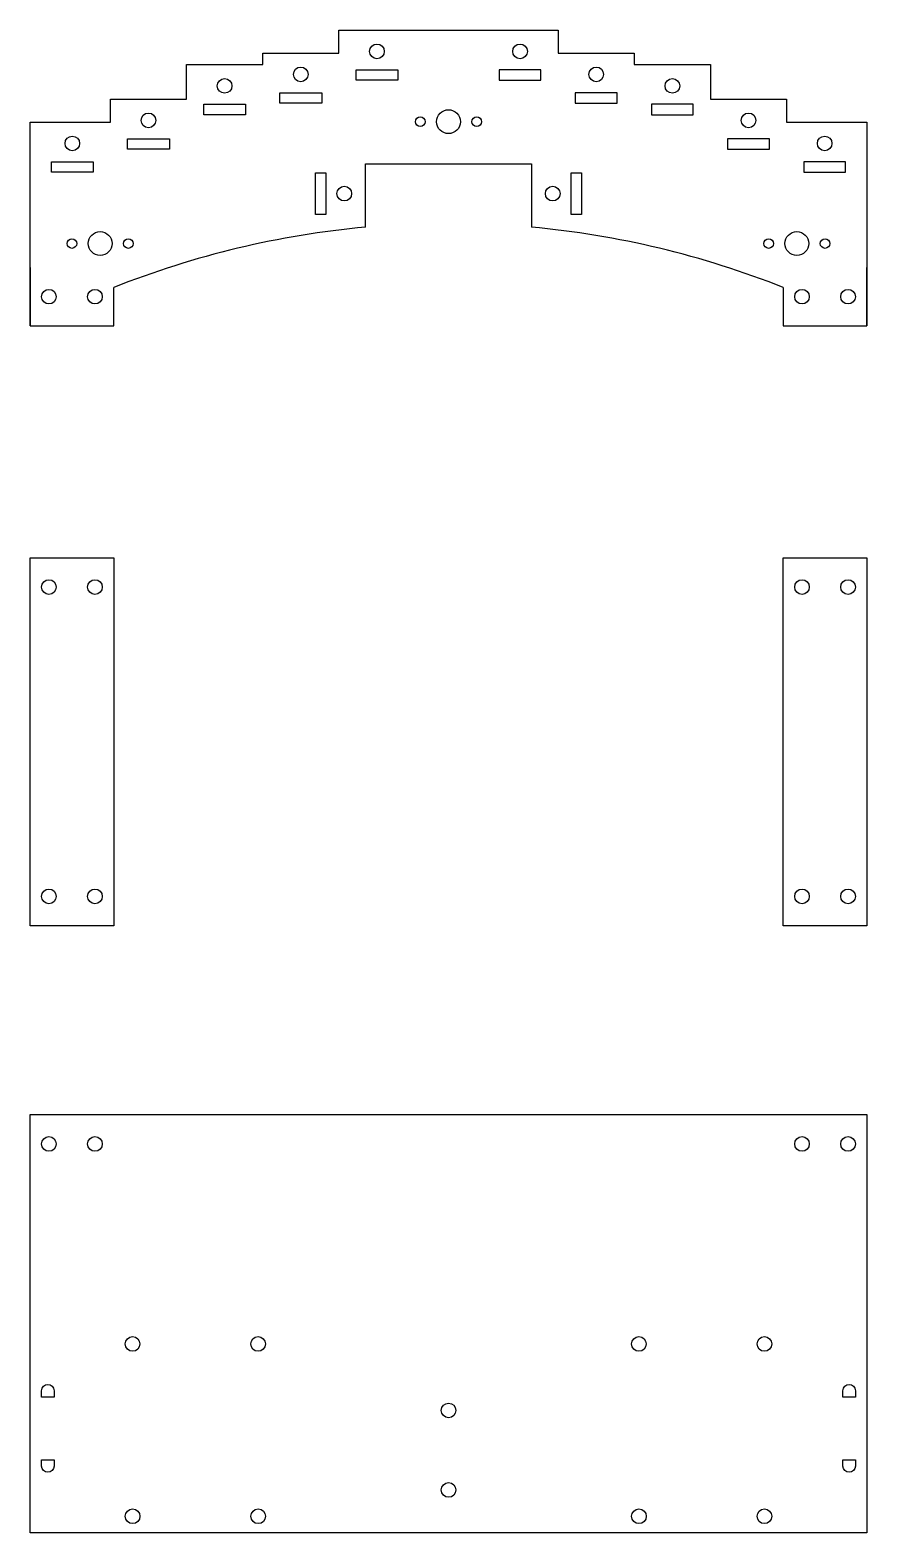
# Model space of a CAD drawing. Header units: millimetres. Extents: x 257 to 1727, y -442 to 115.
# Drawn here: x 257.2 to 457.2, y -310.1 to 49.2 of the extents above; entities that cross this region are included whole.
import ezdxf

# ---------------------------------------------------------------- set-up
doc = ezdxf.new("R2010")
doc.units = ezdxf.units.MM
doc.layers.add('corte', color=1, linetype='Continuous')

msp = doc.modelspace()

# ---------------------------------------------------------------- linework, layer by layer
at = {"color": 2}
for points in [[(257.2, -21.509), (257.2, 27.233), (276.4, 27.233), (276.4, 32.733), (294.6, 32.733), (294.6, 40.983), (312.8, 40.983), (312.8, 43.733), (331, 43.733), (331, 49.233), (379.3, 49.233), (383.4, 49.233), (383.4, 43.733), (401.6, 43.733), (401.6, 40.983), (419.8, 40.983), (419.8, 32.733), (438, 32.733), (438, 27.233), (457.2, 27.233), (457.2, -21.509)], [(337.4, 2.124), (337.4, 17.233), (377, 17.233), (377, 2.124)], [(257.2, -7.509), (257.2, -21.509)], [(437.2, -21.509), (457.2, -21.509), (457.2, -7.509)], [(257.2, -21.509), (277.2, -21.509), (277.2, -12.328)], [(437.2, -12.328), (437.2, -21.509)], [(257.2, -90.929), (257.2, -76.929), (277.2, -76.929), (277.2, -164.887), (257.2, -164.887), (257.2, -90.929)], [(437.2, -90.929), (437.2, -76.929), (457.2, -76.929), (457.2, -164.887), (437.2, -164.887), (437.2, -90.929)], [(357.2, -310.068), (257.2, -310.068), (257.2, -210.068), (457.2, -210.068), (457.2, -310.068), (357.2, -310.068)]]:
    msp.add_lwpolyline(points, dxfattribs=at)
for points in [[(335.1, 39.733), (345.1, 39.733), (345.1, 37.233), (335.1, 37.233), (335.1, 39.733)], [(379.3, 39.733), (369.3, 39.733), (369.3, 37.233), (379.3, 37.233), (379.3, 39.733)], [(316.9, 34.233), (326.9, 34.233), (326.9, 31.733), (316.9, 31.733), (316.9, 34.233)], [(397.5, 34.233), (387.5, 34.233), (387.5, 31.733), (397.5, 31.733), (397.5, 34.233)], [(298.7, 31.483), (308.7, 31.483), (308.7, 28.983), (298.7, 28.983), (298.7, 31.483)], [(415.7, 31.483), (405.7, 31.483), (405.7, 28.983), (415.7, 28.983), (415.7, 31.483)], [(280.5, 23.233), (290.5, 23.233), (290.5, 20.733), (280.5, 20.733), (280.5, 23.233)], [(433.9, 23.233), (423.9, 23.233), (423.9, 20.733), (433.9, 20.733), (433.9, 23.233)], [(262.3, 17.733), (272.3, 17.733), (272.3, 15.233), (262.3, 15.233), (262.3, 17.733)], [(327.9, 15.133), (327.9, 5.133), (325.4, 5.133), (325.4, 15.133), (327.9, 15.133)], [(389, 15.133), (389, 5.133), (386.5, 5.133), (386.5, 15.133), (389, 15.133)], [(452.1, 17.733), (442.1, 17.733), (442.1, 15.233), (452.1, 15.233), (452.1, 17.733)]]:
    msp.add_lwpolyline(points)
at = {"color": 1}
for centre in [(340.1, 44.133), (374.3, 44.133), (321.9, 38.633), (392.5, 38.633), (303.7, 35.883), (410.7, 35.883), (285.5, 27.633), (428.9, 27.633), (267.3, 22.133), (447.1, 22.133), (332.3, 10.133), (382.1, 10.133)]:
    msp.add_circle(centre, 1.75, dxfattribs=at)
for centre in [(261.7, -14.509), (272.7, -14.509), (441.683, -14.509), (452.683, -14.509), (261.7, -83.929), (272.7, -83.929), (441.683, -83.929), (452.683, -83.929), (261.7, -157.887), (272.7, -157.887), (441.683, -157.887), (452.683, -157.887), (261.7, -217.068), (272.7, -217.068), (441.683, -217.068), (452.683, -217.068), (281.7, -264.879), (311.7, -264.879), (402.7, -264.879), (432.7, -264.879), (357.218, -280.79), (357.218, -299.79), (281.716, -306.079), (311.716, -306.079), (402.716, -306.079), (432.716, -306.079)]:
    msp.add_circle(centre, 1.75)
at = {"color": 2}
for start, end in [(95.2594, 111.73803), (68.26197, 84.7406)]:
    msp.add_arc((357.2, -212.971), 216.004, start, end, dxfattribs=at)
at = {"layer": 'corte'}
for points in [[(262.95, -276.068), (262.95, -277.568), (259.95, -277.568), (259.95, -276.068, -1)], [(454.45, -276.068), (454.45, -277.568), (451.45, -277.568), (451.45, -276.068, -1)], [(259.95, -294.068), (259.95, -292.568), (262.95, -292.568), (262.95, -294.068, -1)], [(451.45, -294.068), (451.45, -292.568), (454.45, -292.568), (454.45, -294.068, -1)]]:
    msp.add_lwpolyline(points, format="xyb", close=True, dxfattribs=at)
for centre, radius in [((357.2, 27.331), 2.85), ((350.45, 27.331), 1.15), ((363.95, 27.331), 1.15), ((273.95, -1.809), 2.85), ((440.45, -1.809), 2.85), ((267.2, -1.809), 1.15), ((280.7, -1.809), 1.15), ((433.7, -1.809), 1.15), ((447.2, -1.809), 1.15)]:
    msp.add_circle(centre, radius, dxfattribs=at)

doc.saveas('drawing.dxf')
